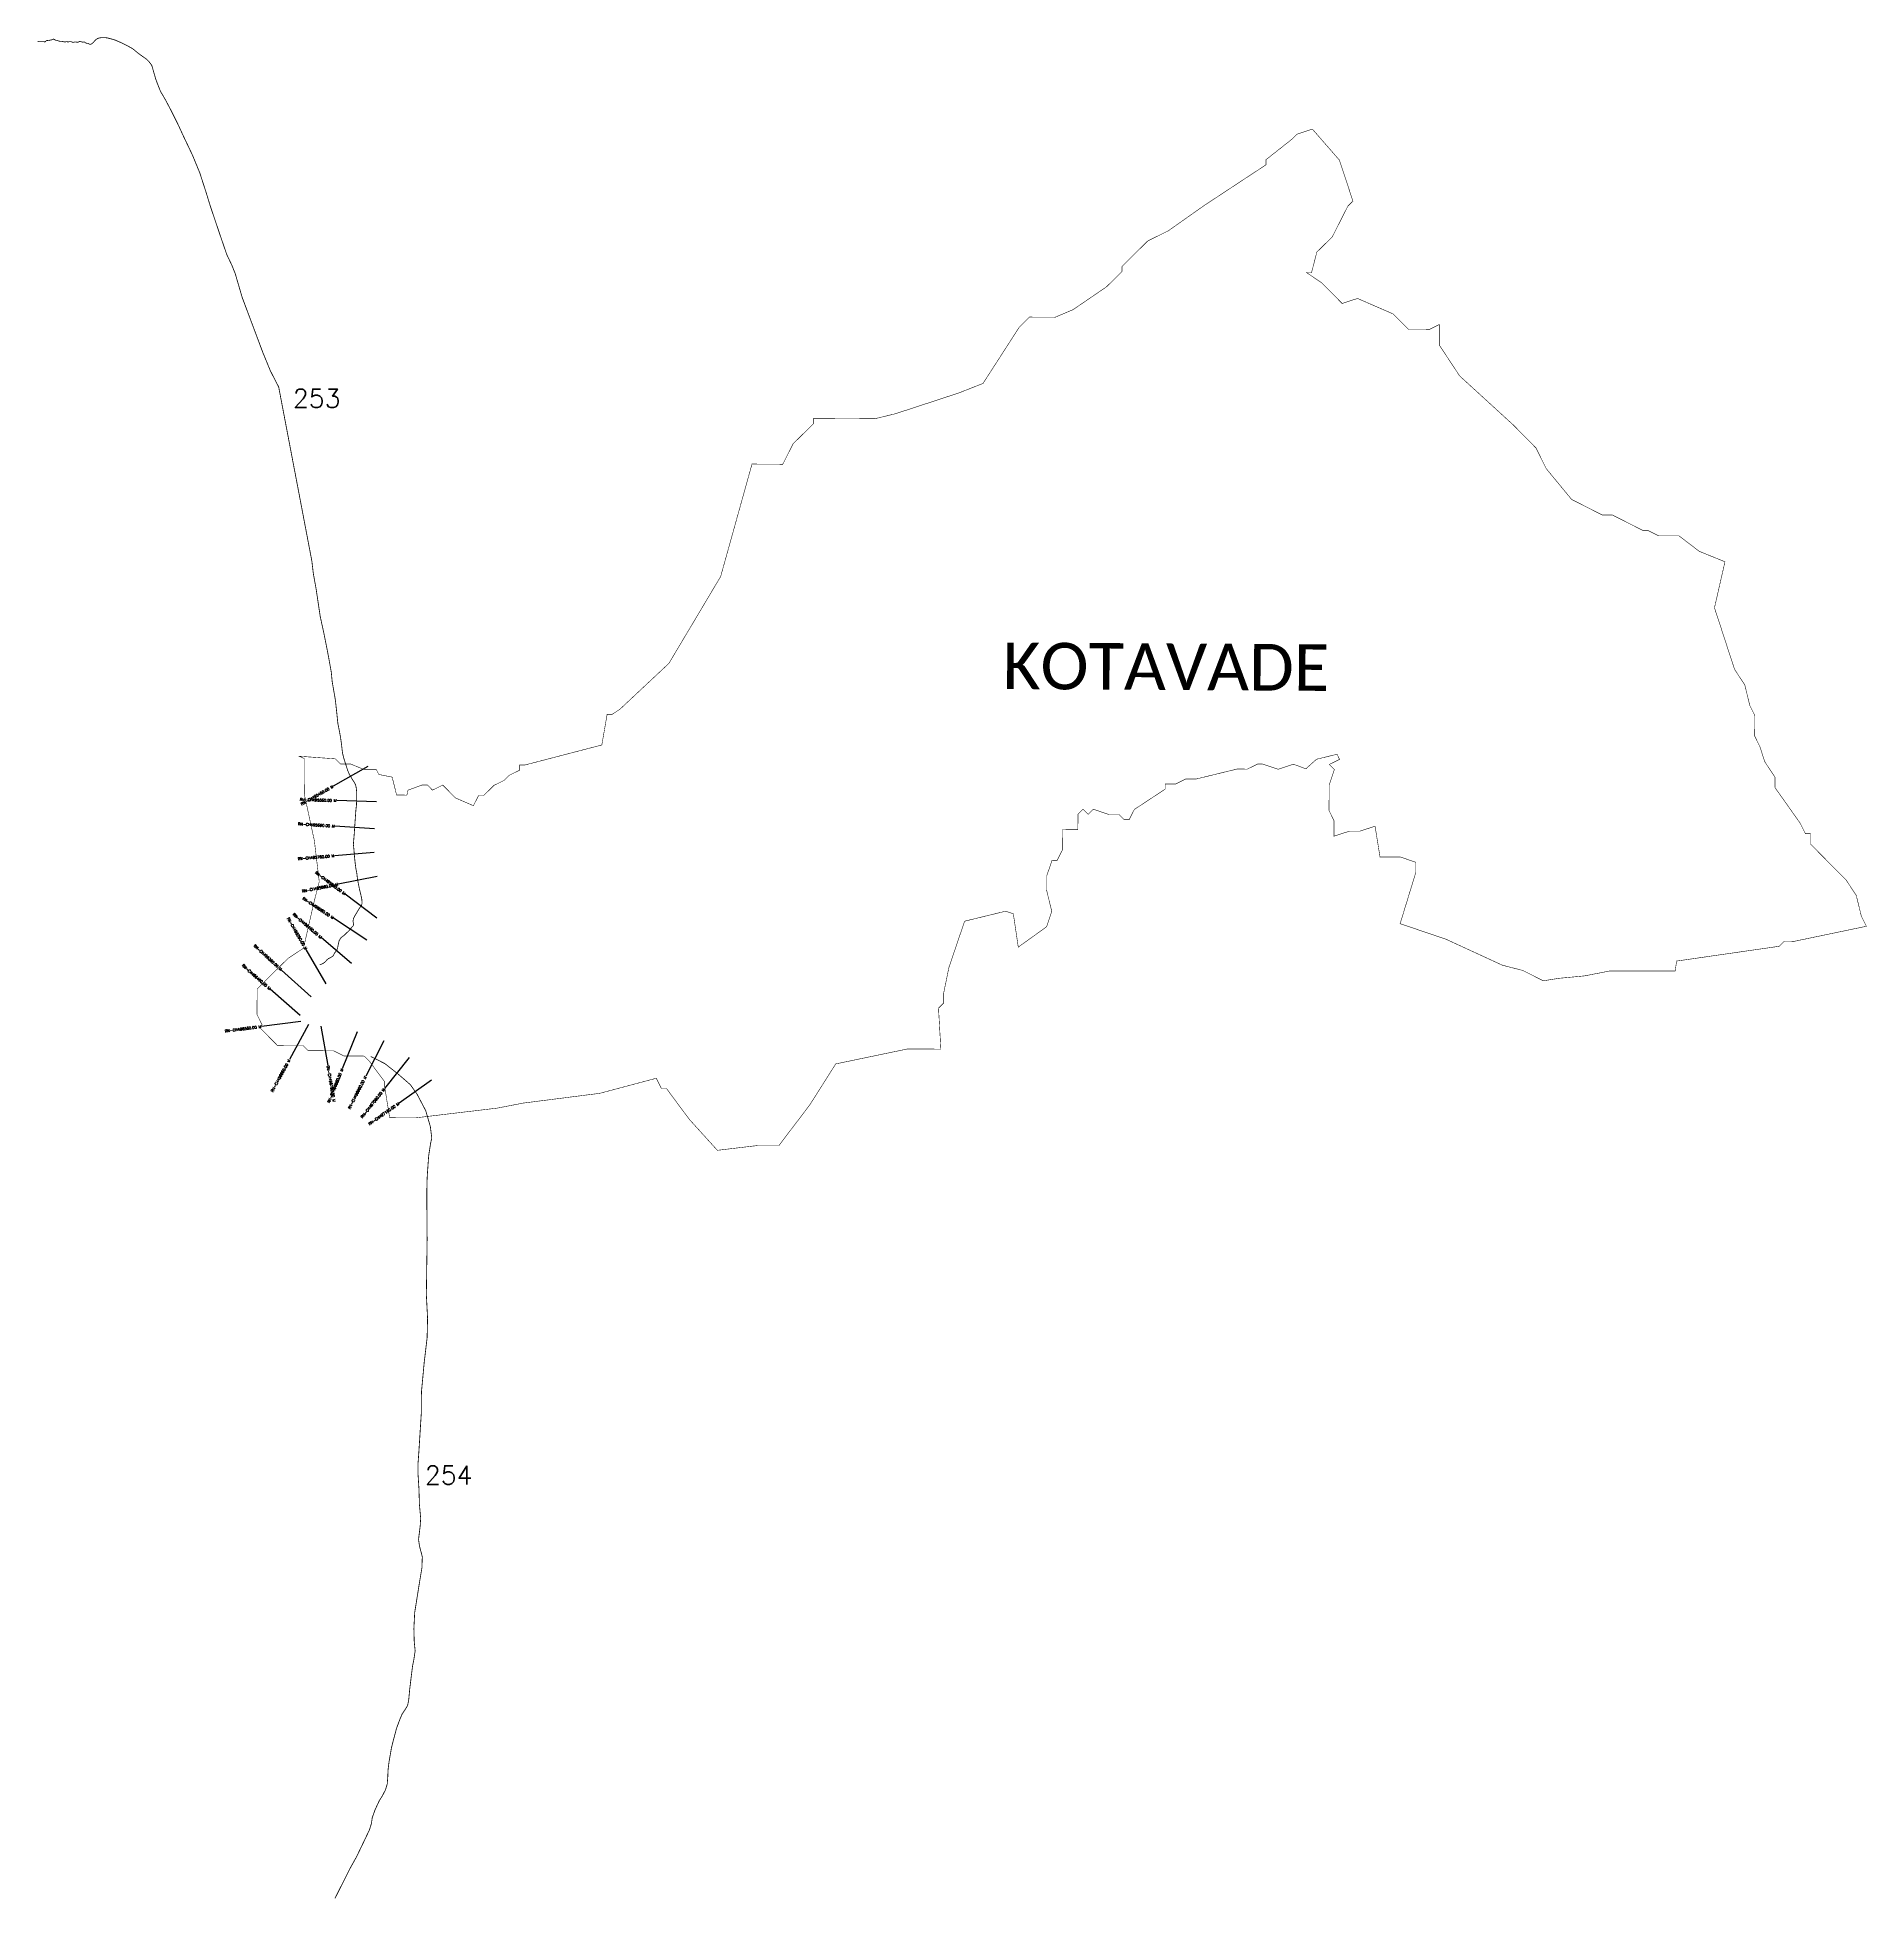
# Model space of a CAD drawing. Header units: metres. Extents: x 316433 to 323337, y 1885910 to 1892936.
import ezdxf
from ezdxf.enums import TextEntityAlignment as Align

# ---------------------------------------------------------------- set-up
doc = ezdxf.new("R2010")
doc.units = ezdxf.units.M
for name, color, linetype in [('CS', 134, 'Continuous'), ('CSMark', 6, 'Continuous'), ('NATURALLY PROTECTED', 3, 'Continuous'), ('VILLAGE NAME', 250, 'Continuous')]:
    doc.layers.add(name, color=color, linetype=linetype)
doc.styles.get("Standard").update_dxf_attribs({"font": 'simplex.shx'})

msp = doc.modelspace()

# ---------------------------------------------------------------- linework, layer by layer
at = {"color": 6, "const_width": 2, "flags": 128}
msp.add_lwpolyline([(317421.1, 1890222.4), (317558.1, 1890212.5), (317577.3, 1890193.1), (317616, 1890192.9), (317664.2, 1890173.2), (317712.5, 1890172.9), (317722.1, 1890153.6), (317772.7, 1890143.3), (317789.3, 1890075.8), (317828, 1890075.6), (317832.4, 1890094.3), (317886.2, 1890114), (317905.5, 1890113.9), (317924.7, 1890094.4), (317963.5, 1890113.5), (318011.6, 1890064.9), (318079.1, 1890035.6), (318098.7, 1890074.1), (318118, 1890074), (318156.9, 1890112.4), (318195.7, 1890131.5), (318215.1, 1890150.8), (318253.9, 1890169.9), (318254, 1890189.3), (318273.3, 1890189.2), (318563.8, 1890264.8), (318583.8, 1890380.7), (318603.1, 1890380.6), (318632.2, 1890399.8), (318816.9, 1890572.8), (319012.1, 1890900.4), (319130.5, 1891325.1), (319246.5, 1891324.4), (319285.6, 1891401.6), (319363.4, 1891478.4), (319363.5, 1891497.8), (319595.5, 1891496.5), (319672.9, 1891515.4), (319911.2, 1891593.6), (320002.3, 1891629.5), (320138.8, 1891841.4), (320177.7, 1891879.9), (320274.4, 1891879.3), (320342.2, 1891908), (320468.4, 1891994.2), (320526.8, 1892051.9), (320526.9, 1892071.3), (320624.1, 1892167.4), (320701.6, 1892205.6), (320837.5, 1892301.5), (321070.4, 1892454.9), (321070.5, 1892474.2), (321167.6, 1892551), (321187.1, 1892570.2), (321245.2, 1892589.3), (321346.8, 1892472.8), (321398.3, 1892317.7), (321378.9, 1892298.5), (321320.3, 1892182.8), (321261.9, 1892125.1), (321242.1, 1892047.9), (321222.8, 1892048), (321280.6, 1892009), (321357.5, 1891931.2), (321415.6, 1891950.2), (321550.6, 1891891.4), (321608.3, 1891833.1), (321685.6, 1891832.7), (321724.4, 1891851.8), (321724, 1891774.5), (321800.7, 1891658), (322004.2, 1891471.9), (322089.1, 1891385.7), (322127.4, 1891308.1), (322223.4, 1891191.6), (322339.1, 1891132.9), (322377.8, 1891132.7), (322493.4, 1891074), (322512.7, 1891073.9), (322551.3, 1891054.4), (322628.6, 1891054), (322705.7, 1890995.5), (322802.1, 1890956.3), (322762.5, 1890782.5), (322838.5, 1890550), (322876.8, 1890491.8), (322895.8, 1890414.3), (322914.9, 1890375.6), (322914.4, 1890298.2), (322933.5, 1890259.4), (322952.6, 1890201.3), (322990.9, 1890143.1), (322990.6, 1890104.4), (323086.6, 1889968.6), (323105.7, 1889929.8), (323125, 1889929.7), (323124.8, 1889891), (323259.4, 1889754.9), (323297.7, 1889696.7), (323316.6, 1889619.2), (323335.7, 1889580.5), (323064.7, 1889524), (323026, 1889524.2), (323006.6, 1889505), (322619.6, 1889449.2), (322614.3, 1889411.5), (322368, 1889411.9), (322271.2, 1889393.1), (322174.5, 1889384), (322116.5, 1889374.7), (322039.3, 1889413.7), (321962.1, 1889433.6), (321750, 1889531.4), (321576.3, 1889590.4), (321635.4, 1889783.4), (321635.6, 1889822.1), (321577.7, 1889841.7), (321500.4, 1889842.2), (321481.7, 1889958.3), (321423.6, 1889939.3), (321384.9, 1889939.5), (321326.8, 1889920.5), (321327.1, 1889978.5), (321308, 1890017.3), (321308.6, 1890113.9), (321328.2, 1890171.9), (321309, 1890191.3), (321347.7, 1890210.4), (321338.2, 1890229.8), (321260.7, 1890210.9), (321220.6, 1890175), (321173.6, 1890192.1), (321115.5, 1890173.1), (321057.6, 1890192.7), (321038.3, 1890192.8), (320999.5, 1890173.7), (320960.9, 1890174), (320806, 1890136.2), (320767.3, 1890136.4), (320728.5, 1890117.2), (320689.8, 1890117.4), (320689.7, 1890098.1), (320573.3, 1890021.5), (320553.7, 1889982.9), (320534.4, 1889983), (320515.2, 1890002.4), (320476.5, 1890002.6), (320418.6, 1890022.3), (320399.1, 1890003.1), (320379.9, 1890022.6), (320360.5, 1890003.3), (320360.2, 1889945.3), (320302.1, 1889945.6), (320301.7, 1889868.3), (320282.2, 1889829.7), (320262.8, 1889829.8), (320243.1, 1889772), (320242.8, 1889714), (320261.8, 1889636.5), (320242.1, 1889578.6), (320135.3, 1889501.9), (320116.7, 1889627.6), (320087.7, 1889637.5), (319932.9, 1889599.7), (319873.8, 1889426), (319854, 1889329.4), (319853.7, 1889290.8), (319834.3, 1889271.5), (319843.1, 1889116.8), (319717.4, 1889117.5), (319446.4, 1889061), (319348.9, 1888906.9), (319232, 1888752.9), (319154.6, 1888753.3), (318999.8, 1888734.9), (318894.2, 1888851.5), (318807.8, 1888968), (318788.5, 1888968.1), (318769.4, 1889006.9), (318556.4, 1888950.1), (318266.1, 1888913), (318169.3, 1888894.2), (317859.7, 1888857.3), (317763.1, 1888857.9), (317744.4, 1888974), (317744.5, 1888993.3), (317686.9, 1889071), (317667.7, 1889090.5), (317590.4, 1889090.9), (317551.8, 1889110.4), (317455.2, 1889111), (317435.9, 1889130.4), (317339.3, 1889130.9), (317271.9, 1889199), (317281.7, 1889208.6), (317262.6, 1889247.4), (317263.1, 1889344.1), (317379.8, 1889459.5), (317438, 1889497.8), (317477.6, 1889671.6), (317497.4, 1889748.8), (317479, 1889903.6), (317441.3, 1890077.8), (317442, 1890213.2), (317421.1, 1890222.4)], dxfattribs=at)
at = {"layer": 'CS'}
for p, q in [((317680.3, 1890184.1), (317550.1, 1890109.5)), ((317713.3, 1890050.4), (317563.4, 1890054.7)), ((317705.8, 1889947.8), (317556.2, 1889957.8)), ((317704.4, 1889859.6), (317554.9, 1889846.8)), ((317716.1, 1889768.6), (317568.9, 1889739.5)), ((317715, 1889611.7), (317594.9, 1889701.5)), ((317676.6, 1889528.3), (317551.3, 1889610.8)), ((317619.7, 1889439.7), (317505.4, 1889536.8)), ((317523.7, 1889363), (317448.5, 1889492.8)), ((317466.3, 1889314.4), (317355.2, 1889415.2)), ((317425, 1889243.6), (317312.4, 1889342.6)), ((317428.4, 1889220.6), (317279.6, 1889202)), ((317456.6, 1889209.5), (317384.9, 1889077.7)), ((317503.8, 1889203), (317529.7, 1889055.2)), ((317640.4, 1889182.1), (317584.3, 1889043)), ((317741.1, 1889148.4), (317672.8, 1889014.8)), ((317836.4, 1889085.6), (317743.5, 1888967.8)), ((317921.2, 1888999.3), (317798.5, 1888913))]:
    msp.add_line(p, q, dxfattribs=at)
at = {"layer": 'NATURALLY PROTECTED', "const_width": 3, "flags": 128}
for points in [[(316434.7, 1892919.8), (316435.3, 1892919.9), (316443.1, 1892919.5), (316452.1, 1892919.5), (316459.1, 1892919), (316463.4, 1892919), (316464.7, 1892919.5), (316465.7, 1892921.4), (316467.1, 1892923.2), (316469.3, 1892924.2), (316472.6, 1892923.7), (316476.4, 1892923.1), (316478.5, 1892923.5), (316481.2, 1892925.1), (316485, 1892925.6), (316486.7, 1892925.9), (316489.9, 1892927.3), (316491.9, 1892928.4), (316493.3, 1892928.8), (316494.6, 1892929), (316496.1, 1892928.7), (316498.3, 1892927.3), (316500.4, 1892925.9), (316502.5, 1892925), (316506.5, 1892924.7), (316509.6, 1892923.5), (316513.8, 1892921.9), (316518.2, 1892921), (316521.5, 1892920.9), (316524.6, 1892920.8), (316527.5, 1892920.5), (316532.5, 1892919.3), (316535.7, 1892918.6), (316539.1, 1892918.4), (316540.8, 1892918.8), (316543.3, 1892919.3), (316545.8, 1892919), (316548.2, 1892918.6), (316550.1, 1892918.5), (316553.5, 1892919.2), (316557.6, 1892919.7), (316562.2, 1892919.1), (316566.8, 1892917.1), (316570.2, 1892917.1), (316572.3, 1892917.7), (316574.8, 1892918.5), (316577.8, 1892918.5), (316582.3, 1892917.4), (316585.8, 1892917.2), (316589.4, 1892918.3), (316592.5, 1892920.1), (316597, 1892920.6), (316599.1, 1892919.5), (316602.3, 1892918), (316605.6, 1892917.6), (316609.3, 1892918.4), (316613.3, 1892917.2), (316615.5, 1892914.6), (316619.6, 1892913.4), (316623.7, 1892913.4), (316627, 1892911.8), (316631, 1892909.5), (316633.6, 1892909.2), (316636.4, 1892910.1), (316640.4, 1892912.5), (316643, 1892914.9), (316646, 1892917.4), (316650.4, 1892923), (316655.6, 1892928), (316661.4, 1892931.6), (316669.1, 1892933.6), (316676, 1892934.6), (316684.5, 1892934.7), (316696.4, 1892933.9), (316705.5, 1892931.8), (316726.3, 1892925.7), (316751.9, 1892914.8), (316773.8, 1892903.9), (316794.7, 1892891.9), (316812.9, 1892876.7), (316827.1, 1892866.3), (316844.8, 1892853.9), (316855.4, 1892843.3), (316865.4, 1892830), (316871.3, 1892809.7), (316880.3, 1892778.5), (316887.7, 1892758.5), (316898.6, 1892731), (316916, 1892701.9), (316938.1, 1892660.1), (316964, 1892608.1), (316984.1, 1892564.5), (317019, 1892491.2), (317046.7, 1892424), (317069.6, 1892353.1), (317086.6, 1892297.9), (317120, 1892199), (317148.3, 1892116.2), (317166.5, 1892078.2), (317180.4, 1892043.7), (317206.9, 1891953.2), (317248.1, 1891843.6), (317284.1, 1891747.3), (317313, 1891677), (317344.4, 1891615.7), (317469.6, 1890958.8), (317475.1, 1890911.6), (317485.5, 1890854.1), (317501.3, 1890748.6), (317514.2, 1890690.2), (317523.9, 1890641.9), (317531.6, 1890602.1), (317542.7, 1890540.6), (317546.4, 1890503), (317558.3, 1890434.4), (317563.8, 1890383.7), (317567.7, 1890345.8), (317571.6, 1890326.4), (317577.9, 1890293.3), (317581.6, 1890265.7), (317585.2, 1890234.1), (317589.8, 1890215.6), (317597.2, 1890192), (317604.1, 1890170.4), (317610, 1890155.9), (317620.6, 1890137.5), (317628.6, 1890125.5), (317634.1, 1890115.3), (317636.3, 1890107.4), (317638.5, 1890089.5), (317638.8, 1890068.6), (317638, 1890039.2), (317635.6, 1890017.9), (317632.5, 1889974.6), (317629.1, 1889924.5), (317626.2, 1889889.8), (317628.2, 1889870.6), (317631, 1889837.5), (317633.1, 1889817.9), (317635.7, 1889798.5), (317639.5, 1889778.3), (317641.7, 1889758.3), (317649.2, 1889720.2), (317654.4, 1889699.6), (317658.2, 1889681.5), (317658.8, 1889666.5), (317656.7, 1889659), (317649.1, 1889648.8), (317634.6, 1889624.6), (317630.2, 1889617.6), (317626.1, 1889607.8), (317624.9, 1889599.3), (317626.7, 1889588.8), (317626.1, 1889583.3), (317614.5, 1889570.4), (317611.1, 1889565.2), (317601.4, 1889556.2), (317592.1, 1889547), (317579.8, 1889537.9), (317572.8, 1889526.9), (317569.7, 1889514.2), (317566.8, 1889499.6), (317563.4, 1889489.2), (317554.9, 1889479.2), (317549.9, 1889468.9), (317540.5, 1889462.4), (317532.5, 1889458.7), (317526.5, 1889453.6), (317520.2, 1889446.6), (317511.1, 1889439.7), (317499.4, 1889435)], [(317691.5, 1889088.4), (317695.2, 1889087.6), (317744.9, 1889062.2), (317795.7, 1889022.2), (317841.6, 1888982.2), (317867, 1888946), (317899.2, 1888884.6), (317916.8, 1888824), (317922, 1888781.1), (317917.4, 1888760.1), (317910.3, 1888714), (317905.2, 1888641.6), (317903.8, 1888609.5), (317903.3, 1888554.4), (317904.5, 1888398.7), (317901.6, 1888189.4), (317906.2, 1888100.7), (317904.5, 1888027.3), (317893.5, 1887934.5), (317883.4, 1887826), (317882.5, 1887796.1), (317883, 1887750), (317880, 1887702.8), (317873.5, 1887598.8), (317870.3, 1887554.5), (317870.3, 1887511.1), (317873.7, 1887456.3), (317875.5, 1887397.1), (317880.2, 1887345.9), (317878.2, 1887315.5), (317872.1, 1887266.3), (317875.5, 1887242), (317886.3, 1887200.9), (317884.9, 1887159.5), (317876.2, 1887107), (317867.4, 1887051.7), (317857.6, 1886990.2), (317854.5, 1886929.4), (317855.9, 1886879.4), (317859.3, 1886845.5), (317854.7, 1886814.7), (317849.2, 1886785.9), (317839, 1886702.9), (317835.1, 1886661), (317830.9, 1886639.7), (317823.2, 1886626.8), (317809.5, 1886605.9), (317800.9, 1886585), (317789.4, 1886554.2), (317777.4, 1886509.2), (317769.7, 1886478.4), (317760.7, 1886426.3), (317756.9, 1886394.9), (317756.1, 1886371), (317754, 1886343.6), (317747.5, 1886321.3), (317736.8, 1886300.7), (317722.9, 1886277.9), (317707.6, 1886244.6), (317697.4, 1886215.7), (317694.4, 1886194.4), (317686.7, 1886169.5), (317671.4, 1886137.6), (317638.3, 1886068.6), (317615.3, 1886027.4), (317558.4, 1885914.9), (317556.5, 1885911.4)]]:
    msp.add_lwpolyline(points, dxfattribs=at)

# ---------------------------------------------------------------- texts
at = {"char_height": 70, "attachment_point": 1}
for s, heights, insert in [('253', [26.1], (317397.7, 1891608.2)), ('254', [0], (317895.9, 1887544.1))]:
    msp.add_mtext_dynamic_manual_height_columns(s, width=95.172, gutter_width=1, heights=heights, dxfattribs=dict(at, insert=insert))
at = {"layer": 'CSMark'}
for s, rotation, p in [('RN-CH495460.00 M', 29.79349, (317549.2, 1890109)), ('RN-CH495560.00 M', 358.36789, (317562.4, 1890054.7)), ('RN-CH495660.00 M', 356.15572, (317555.2, 1889957.9)), ('RN-CH495760.00 M', 4.89103, (317553.9, 1889846.7)), ('RN-CH495860.00 M', 11.17533, (317568, 1889739.3)), ('RN-CH495960.00 M', 323.23276, (317594.1, 1889702.1)), ('RN-CH496060.00 M', 326.64125, (317550.5, 1889611.3)), ('RN-CH496260.00 M', 300.07787, (317448, 1889493.6)), ('RN-CH496160.00 M', 319.63985, (317504.7, 1889537.5)), ('RN-CH496360.00 M', 317.78536, (317354.5, 1889415.9)), ('RN-CH496460.00 M', 318.6954, (317311.6, 1889343.3)), ('RN-CH496560.00 M', 7.13214, (317278.6, 1889201.8)), ('RN-CH496660.00 M', 61.48117, (317384.5, 1889076.9)), ('RN-CH496860.00 M', 68.05332, (317583.9, 1889042.1)), ('RN-CH496960.00 M', 62.93602, (317672.4, 1889013.9)), ('RN-CH497060.00 M', 51.76109, (317742.9, 1888967)), ('RN-CH497160.00 M', 35.11352, (317797.7, 1888912.4))]:
    msp.add_text(s, height=10, rotation=rotation, dxfattribs=at).set_placement(p, align=Align.MIDDLE_RIGHT)
msp.add_text('RN-CH496760.00 M', height=10, rotation=279.95841, dxfattribs=at).set_placement((317529.9, 1889054.3), align=Align.MIDDLE_LEFT)
at = {"layer": 'VILLAGE NAME', "insert": (320077.4, 1890651.6), "char_height": 175.757, "attachment_point": 1, "rotation": 359.67619}
msp.add_mtext_dynamic_manual_height_columns('{\\fCalibri|b0|i0|c0|p34;KOTAVADE}', width=2071.906, gutter_width=878.8, heights=[0], dxfattribs=at)

doc.saveas('drawing.dxf')
